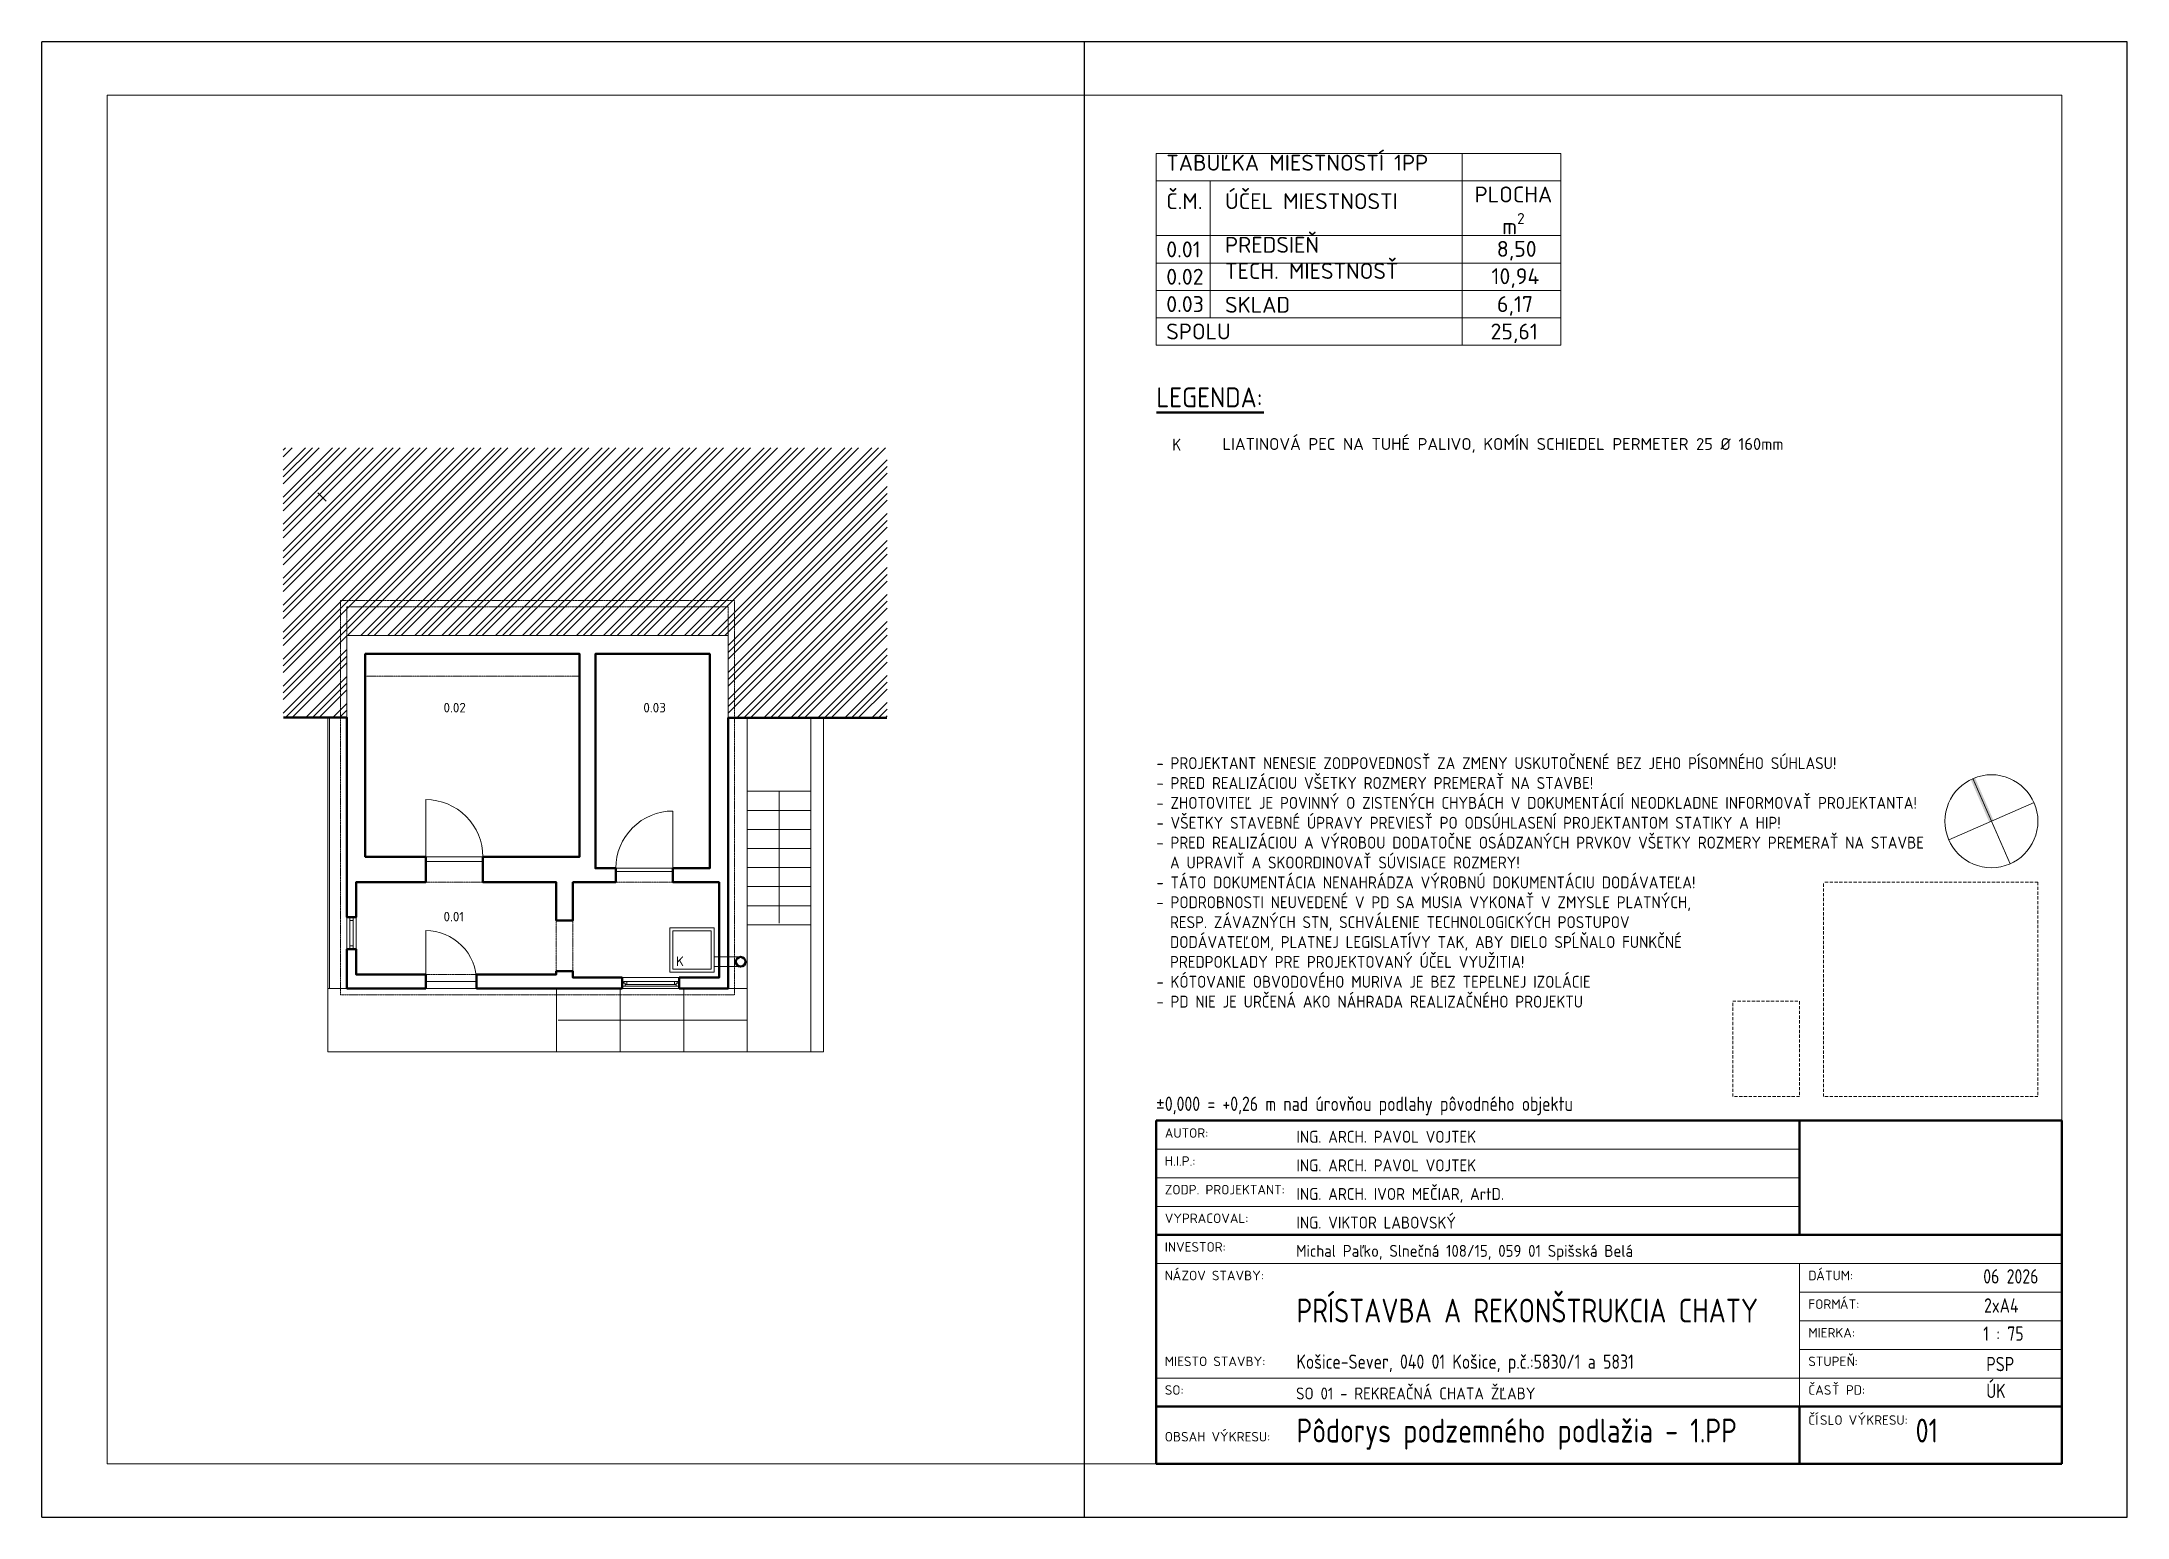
# Model space of a CAD drawing. Header units: millimetres. Extents: x 122211 to 176654, y 13823 to 90794.
# Drawn here: x 122211 to 155023, y 13823 to 37026 of the extents above; entities that cross this region are included whole.
import ezdxf

# ---------------------------------------------------------------- set-up
doc = ezdxf.new("R2010")
doc.units = ezdxf.units.MM
for name, pattern in [('ACAD_ISO02W100', [15, 12, -3]), ('ACAD_ISO04W100', [30, 24, -3, 0, -3]), ('DASH', [75, 50, -25])]:
    doc.linetypes.add(name, pattern=pattern)
doc.layers.add('00_BÚRANÉ', color=7, linetype='Continuous', lineweight=18, true_color=0xfcd703)
for name, color, linetype, lineweight in [('00_HRUBA', 7, 'Continuous', 50), ('00_SRAFY', 7, 'Continuous', 5), ('00_STREDNÁ', 253, 'Continuous', 18), ('00_VEĽMI TENKÁ', 142, 'Continuous', 5), ('CKPOPISM', 6, 'Continuous', 50), ('G-ANNO-TTLB', 6, 'Continuous', 9), ('G-ANNO-TTLB-WIDE', 214, 'Continuous', 50), ('ZARPRED', 7, 'Continuous', 13), ('ZDIVO', 7, 'Continuous', 15)]:
    doc.layers.add(name, color=color, linetype=linetype, lineweight=lineweight)
doc.layers.add('00_NÁBYTOK', color=254, linetype='Continuous', lineweight=9, transparency=0.5)
doc.layers.add('netlac', color=6, linetype='Continuous', plot=False)
doc.layers.add('PODORYS', color=140, linetype='Continuous')
doc.layers.add('UK_POPIS', color=7, linetype='Continuous')
doc.styles.add('ISOCP', font='isocp.shx')
doc.styles.add('ISOCPEUR_2', font='isocpeur.ttf', dxfattribs={"height": 150})
doc.styles.add('ISOCPEUR_3', font='isocpeur.ttf', dxfattribs={"width": 0.8, "height": 320})
doc.styles.add('ISOCPEUR_4', font='isocpeur.ttf', dxfattribs={"width": 0.8, "height": 5})
doc.styles.add('ISOCPEUR_5', font='isocpeur.ttf', dxfattribs={"width": 0.9, "height": 2.5})
doc.styles.get("Standard").update_dxf_attribs({"font": 'arial.ttf'})

msp = doc.modelspace()

# ---------------------------------------------------------------- texts
at = {"layer": 'CKPOPISM', "color": 0, "lineweight": 5, "char_height": 250, "attachment_point": 1}
for s, insert in [('{\\fISOCPEUR|b0|i0|c238|p34;TABUĽKA MIESTNOSTÍ 1PP}', (139903, 35248)), ('{\\fISOCPEUR|b0|i0|c0|p34;Č.M.}', (139903, 34643)), ('{\\fISOCPEUR|b0|i0|c0|p34;ÚČEL \\fISOCPEUR|b0|i0|c238|p34;MIESTNOSTI}', (140828, 34643)), ('\\A1;\\pxqc;{\\fISOCPEUR|b0|i0|c0|p34;PLOCHA\\Pm\\H0.7x;\\S2^ ;}', (143088, 34749))]:
    msp.add_mtext_dynamic_manual_height_columns(s, width=4554.8, gutter_width=500, heights=[0], dxfattribs=dict(at, insert=insert))
at = {"layer": 'CKPOPISM', "color": 0, "lineweight": 20, "char_height": 250, "attachment_point": 1}
for s, insert in [('{\\fISOCPEUR|b0|i0|c238|p34;0.01}', (139903, 33885)), ('{\\fISOCPEUR|b0|i0|c238|p34;PREDSIEŇ}', (140828, 33957)), ('\\pxql;{\\fISOCPEUR|b0|i0|c238|p34;8,50}', (145103, 33893)), ('{\\fISOCPEUR|b0|i0|c238|p34;TECH. MIESTNOSŤ}', (140828, 33546)), ('{\\fISOCPEUR|b0|i0|c238|p34;0.02}', (139903, 33455)), ('\\pxql;{\\fISOCPEUR|b0|i0|c238|p34;10,94}', (145020, 33463)), ('{\\fISOCPEUR|b0|i0|c238|p34;0.03}', (139903, 33025)), ('{\\fISOCPEUR|b0|i0|c238|p34;SKLAD}', (140828, 33014)), ('\\pxql;{\\fISOCPEUR|b0|i0|c238|p34;6,17}', (145107, 33025)), ('{\\fISOCPEUR|b0|i0|c238|p34;SPOLU}', (139903, 32594)), ('\\pxql;{\\fISOCPEUR|b0|i0|c238|p34;25,61}', (145005, 32594))]:
    msp.add_mtext_dynamic_manual_height_columns(s, width=4554.8, gutter_width=500, heights=[0], dxfattribs=dict(at, insert=insert))
at = {"layer": 'G-ANNO-TTLB', "color": 7, "style": 'ISOCPEUR_5'}
msp.add_text('LIATINOVÁ PEC NA TUHÉ PALIVO, KOMÍN SCHIEDEL PERMETER 25 Ø 160mm  ', height=187.5, dxfattribs=at).set_placement((140788, 30606))
at = {"layer": 'G-ANNO-TTLB', "color": 7, "attachment_point": 1}
for s, insert, char_height, width, style in [('{\\C0;- PROJEKTANT NENESIE ZODPOVEDNOSŤ ZA ZMENY USKUTOČNENÉ BEZ JEHO PÍSOMNÉHO SÚHLASU!\\P- PRED REALIZÁCIOU VŠETKY ROZMERY PREMERAŤ NA STAVBE!\\P- ZHOTOVITEĽ JE POVINNÝ O ZISTENÝCH CHYBÁCH V DOKUMENTÁCIÍ NEODKLADNE INFORMOVAŤ PROJEKTANTA!\\P- VŠETKY STAVEBNÉ ÚPRAVY PREVIESŤ PO ODSÚHLASENÍ PROJEKTANTOM STATIKY A HIP!\\P- PRED REALIZÁCIOU A VÝROBOU DODATOČNE OSÁDZANÝCH PRVKOV VŠETKY ROZMERY PREMERAŤ NA STAVBE \\P  A UPRAVIŤ A SKOORDINOVAŤ SÚVISIACE ROZMERY!\\P- TÁTO DOKUMENTÁCIA NENAHRÁDZA VÝROBNÚ DOKUMENTÁCIU DODÁVATEĽA!\\P- PODROBNOSTI NEUVEDENÉ V PD SA MUSIA VYKONAŤ V ZMYSLE PLATNÝCH, \\P  RESP. ZÁVAZNÝCH STN, SCHVÁLENIE TECHNOLOGICKÝCH POSTUPOV \\P  DODÁVATEĽOM, PLATNEJ LEGISLATÍVY TAK, ABY DIELO SPĹŇALO FUNKČNÉ\\P  PREDPOKLADY PRE PROJEKTOVANÝ ÚČEL VYUŽITIA!\\P- KÓTOVANIE OBVODOVÉHO MURIVA JE BEZ TEPELNEJ IZOLÁCIE\\P- PD NIE JE URČENÁ AKO NÁHRADA REALIZAČNÉHO PROJEKTU}', (139748, 25775), 187.5, 16487.32, 'ISOCPEUR_5'), ('\\fISOCPEUR|b0|i0|c238|p34|;\\W.9;±', (139742, 20437), 225, 167.75, 'ISOCPEUR_3'), ('0,000 = +0,26 m nad úrovňou podlahy pôvodného objektu', (139881, 20437), 225, 8827.44, 'ISOCPEUR_3'), ('AUTOR:', (139880, 19940), 150, 571.2, 'ISOCPEUR_2'), ('ING. ARCH. PAVOL VOJTEK', (141952, 19900), 187.5, 7123.66, 'ISOCPEUR_5'), ('H.I.P.:', (139880, 19499), 150, 571.2, 'ISOCPEUR_2'), ('ING. ARCH. PAVOL VOJTEK', (141952, 19450), 187.5, 7123.66, 'ISOCPEUR_5'), ('ZODP. PROJEKTANT:', (139880, 19049), 150, 2290.82, 'ISOCPEUR_2'), ('ING. ARCH. IVOR MEČIAR, ArtD.', (141952, 19000), 187.5, 7123.66, 'ISOCPEUR_5'), ('VYPRACOVAL:', (139880, 18599), 150, 1611.39, 'ISOCPEUR_2'), ('ING. VIKTOR LABOVSKÝ', (141952, 18550), 187.5, 7123.66, 'ISOCPEUR_5'), ('INVESTOR:', (139880, 18149), 150, 1160.44, 'ISOCPEUR_2'), ('Michal Paľko, Slnečná 108/15, 059 01 Spišská Belá', (141945, 18105), 187.5, 9497.87, 'ISOCPEUR_5'), ('\\fISOCPEUR|b0|i0|c238|p34|;Á', (140004, 17699), 150, 168.35, 'ISOCPEUR_2'), ('\\fISOCPEUR|b0|i0|c238|p34|;Á', (150129, 17699), 150, 168.35, 'ISOCPEUR_2'), ('06 2026', (152757, 17723), 225, 1325.79, 'ISOCPEUR_3'), ('\\fISOCPEUR|b0|i0|c238|p34|;N', (139880, 17699), 150, 150.32, 'ISOCPEUR_2'), ('ZOV STAVBY:', (140143, 17699), 150, 1593.35, 'ISOCPEUR_2'), ('\\fISOCPEUR|b0|i0|c238|p34|;D', (150005, 17699), 150, 150.32, 'ISOCPEUR_2'), ('TUM:', (150268, 17699), 150, 523.1, 'ISOCPEUR_2'), ('PRÍSTAVBA A REKONŠTRUKCIA CHATY', (141952, 17260), 375, 7359.54, 'ISOCPEUR_4'), ('FORM', (150005, 17249), 150, 601.27, 'ISOCPEUR_2'), ('\\fISOCPEUR|b0|i0|c238|p34|;Á', (150501, 17249), 150, 168.35, 'ISOCPEUR_2'), ('T:', (150640, 17249), 150, 204.43, 'ISOCPEUR_2'), ('2xA4', (152770, 17265), 225, 746.77, 'ISOCPEUR_3'), ('MIERKA:', (150005, 16799), 150, 877.85, 'ISOCPEUR_2'), ('1 : 75', (152757, 16823), 225, 1082.28, 'ISOCPEUR_3'), ('MIESTO STAVBY:', (139880, 16349), 150, 1930.06, 'ISOCPEUR_2'), ('\\A1;\\pxt24;Košice-Sever, 040 01 Košice, p.č.:5830/1 a 5831', (141952, 16382), 225, 7215.54, 'ISOCPEUR_3'), ('STUPE', (150005, 16349), 150, 733.54, 'ISOCPEUR_2'), ('\\fISOCPEUR|b0|i0|c238|p34|;Ň', (150610, 16349), 150, 150.32, 'ISOCPEUR_2'), ('\\fISOCPEUR|b0|i0|c238|p34|;:', (150734, 16349), 150, 54.11, 'ISOCPEUR_2'), ('SO:', (139880, 15899), 150, 354.75, 'ISOCPEUR_2'), ('SO 01 - REKREAČNÁ CHATA ŽĽABY', (141945, 15863), 187.5, 6551.98, 'ISOCPEUR_5'), ('\\fISOCPEUR|b0|i0|c238|p34|;Č', (150005, 15899), 150, 132.28, 'ISOCPEUR_2'), ('AS', (150114, 15899), 150, 318.67, 'ISOCPEUR_2'), ('\\fISOCPEUR|b0|i0|c238|p34|;Ť', (150377, 15899), 150, 150.32, 'ISOCPEUR_2'), (' PD:', (150501, 15899), 150, 468.99, 'ISOCPEUR_2'), ('ÚK', (152805, 15922), 225, 2099.62, 'ISOCPEUR_3'), ('\\fISOCPEUR|b0|i0|c238|p34|;Č', (150005, 15426), 150, 132.28, 'ISOCPEUR_2'), ('\\fISOCPEUR|b0|i0|c238|p34|;Í', (150114, 15426), 150, 90.19, 'ISOCPEUR_2'), ('SLO V', (150188, 15426), 150, 715.51, 'ISOCPEUR_2'), ('\\fISOCPEUR|b0|i0|c238|p34|;Ý', (150779, 15426), 150, 168.35, 'ISOCPEUR_2'), ('KRESU:', (150917, 15426), 150, 787.66, 'ISOCPEUR_2'), ('OBSAH V', (139880, 15164), 150, 1052.21, 'ISOCPEUR_2'), ('\\fISOCPEUR|b0|i0|c238|p34|;Ý', (140748, 15164), 150, 168.35, 'ISOCPEUR_2'), ('KRESU:', (140887, 15164), 150, 787.66, 'ISOCPEUR_2'), ('Pôdorys podzemného podlažia - 1.PP', (141952, 15373), 375, 7659.59, 'ISOCPEUR_4'), ('01', (151692, 15373), 375, 7659.59, 'ISOCPEUR_4')]:
    msp.add_mtext(s, dxfattribs=dict(at, insert=insert, char_height=char_height, width=width, style=style))
at = {"layer": 'G-ANNO-TTLB', "color": 0, "insert": (152805, 16344), "char_height": 225, "width": 2099.62, "attachment_point": 1, "style": 'ISOCPEUR_3'}
msp.add_mtext('PSP', dxfattribs=at)
at = {"layer": 'PODORYS', "color": 252, "char_height": 150, "attachment_point": 1}
for s, insert in [('\\pxt0,3;{\\fISOCPEUR|b0|i0|c238|p34;0.02}', (128532, 26629)), ('\\pxt0,3;{\\fISOCPEUR|b0|i0|c238|p34;0.03}', (131676, 26629)), ('\\pxt0,3;{\\fISOCPEUR|b0|i0|c238|p34;0.01}', (128532, 23343))]:
    msp.add_mtext_dynamic_manual_height_columns(s, width=27860.94, gutter_width=15400, heights=[6477], dxfattribs=dict(at, insert=insert))
at = {"layer": 'PODORYS', "color": 242, "true_color": 0xcd2027, "insert": (132190, 22641), "char_height": 150, "attachment_point": 1}
msp.add_mtext_dynamic_manual_height_columns('\\pxt0,3;{\\fISOCPEUR|b0|i0|c238|p34;K}', width=27860.94, gutter_width=15400, heights=[6477], dxfattribs=at)
at = {"layer": 'UK_POPIS', "lineweight": 35, "style": 'ISOCP'}
msp.add_text('K', height=188, dxfattribs=at).set_placement((139998, 30595))
at = {"layer": 'UK_POPIS', "lineweight": 50, "ltscale": 0.08, "insert": (139748, 31433), "char_height": 312.5, "attachment_point": 4, "style": 'ISOCP'}
msp.add_mtext('LEGENDA:', dxfattribs=at)

# ---------------------------------------------------------------- hatches: boundary and pattern name
at = {"layer": '00_SRAFY', "lineweight": 5}
h = msp.add_hatch(dxfattribs=at)
h.set_pattern_fill('ZEM_PUVODNI', color=252, scale=75, pattern_type=2)
h.set_pattern_definition([(45, (106982.3, 7438.96), (-212.132, 212.132), []), (45, (107088.36, 7438.96), (-212.132, 212.132), []), (45, (107194.43, 7438.96), (-212.132, 212.132), [])])
h.paths.add_polyline_path([(135512, 30638), (133012, 30638), (126012, 30638), (126012, 26398), (127012, 26398), (127012, 27688), (133012, 27688), (133012, 26398), (135512, 26398)])
at = {"layer": 'ZARPRED', "lineweight": 9}
h = msp.add_hatch(color=256, dxfattribs=at)
h.dxf.hatch_style = 1
h.paths.add_polyline_path([(152885, 24767), (152919, 24782), (152627, 25451, 0.012492), (152593, 25437)])
h.paths.add_polyline_path([(152852, 24752), (152885, 24767), (152593, 25437, 0.012492), (152560, 25422)])

# ---------------------------------------------------------------- linework, layer by layer
at = {"color": 251, "lineweight": 5, "true_color": 0x636466}
msp.add_lwpolyline([(153992, 14662), (123242, 14662), (123242, 36187), (153992, 36187)], close=True, dxfattribs=at)
at = {"layer": '00_BÚRANÉ', "color": 252, "lineweight": 5}
msp.add_line((126553, 29933), (126686, 29800), dxfattribs=at)
at = {"layer": '00_HRUBA', "color": 252}
for points in [[(135507, 26394), (133012, 26394), (133012, 22138), (132242, 22138), (132242, 22308), (132867, 22308), (132867, 23808), (132142, 23808), (132142, 24028), (132722, 24028), (132722, 27398), (130922, 27398), (130922, 24028), (131242, 24028), (131242, 23808), (130567, 23808), (130567, 23208), (130307, 23208), (130307, 23808), (129152, 23808), (129152, 24208), (130672, 24208), (130672, 27398), (127302, 27398), (127302, 25108)], [(127012, 25108), (127012, 26398), (126016, 26398)], [(127012, 25108), (127012, 23258), (127157, 23258), (127157, 23808), (128252, 23808), (128252, 24208), (127302, 24208), (127302, 25108)]]:
    msp.add_lwpolyline(points, dxfattribs=at)
for points in [[(127012, 22138), (128252, 22138), (128252, 22358), (127157, 22358), (127157, 22758), (127012, 22758)], [(129052, 22138), (129052, 22358), (130307, 22358), (130307, 22408), (130567, 22408), (130567, 22308), (131342, 22308), (131342, 22138)]]:
    msp.add_lwpolyline(points, close=True, dxfattribs=at)
msp.add_circle((133207, 22558), 75, dxfattribs=at)
at = {"layer": '00_NÁBYTOK', "color": 252, "linetype": 'ACAD_ISO04W100', "ltscale": 0.15}
for points in [[(133112, 22038), (126912, 22038), (126912, 28238), (133112, 28238)], [(129152, 23808), (128252, 23808), (128252, 24208), (129152, 24208)], [(132142, 23808), (131242, 23808), (131242, 24028), (132142, 24028)], [(130567, 22408), (130307, 22408), (130307, 23208), (130567, 23208)], [(129052, 22138), (128252, 22138), (128252, 22358), (129052, 22358)]]:
    msp.add_lwpolyline(points, close=True, dxfattribs=at)
for points in [[(127012, 27688), (127012, 28138), (133012, 28138), (133012, 27688)], [(130672, 27048), (127302, 27048)]]:
    msp.add_lwpolyline(points, dxfattribs=at)
at = {"layer": '00_NÁBYTOK', "color": 242, "true_color": 0xcd2027}
for points in [[(132792, 22394), (132092, 22394), (132092, 23094), (132792, 23094)], [(132742, 22444), (132142, 22444), (132142, 23044), (132742, 23044)]]:
    msp.add_lwpolyline(points, close=True, dxfattribs=at)
at = {"layer": '00_STREDNÁ'}
for points in [[(146112, 35267), (139742, 35267), (139742, 33976), (146112, 33976)], [(146112, 32685), (139742, 32685), (139742, 32255), (146112, 32255)]]:
    msp.add_lwpolyline(points, dxfattribs=at)
at = {"layer": '00_STREDNÁ', "color": 252}
for points in [[(127012, 26398), (127012, 27688), (133012, 27688), (133012, 26398)], [(131392, 22173), (132242, 22173)]]:
    msp.add_lwpolyline(points, dxfattribs=at)
at = {"layer": '00_STREDNÁ', "color": 252, "ltscale": 0.35}
msp.add_lwpolyline([(127012, 22139), (126712, 22139), (126712, 26395), (127012, 26395)], close=True, dxfattribs=at)
msp.add_lwpolyline([(126737, 22139), (126737, 26395)], dxfattribs=at)
at = {"layer": '00_STREDNÁ', "color": 252}
for points in [[(133012, 22138), (133312, 22138), (133312, 26394), (133012, 26394)], [(134312, 21139), (134512, 21139), (134512, 26394), (134312, 26394)], [(134312, 24939), (133312, 24939), (133312, 25239), (134312, 25239)], [(134312, 24639), (133312, 24639), (133312, 24939), (134312, 24939)], [(134312, 24339), (133312, 24339), (133312, 24639), (134312, 24639)], [(134312, 24039), (133312, 24039), (133312, 24339), (134312, 24339)], [(128252, 24136), (129149, 24136), (129149, 24208), (128252, 24208)], [(131242, 23978), (132142, 23978), (132142, 24028), (131242, 24028)], [(134312, 23739), (133312, 23739), (133312, 24039), (134312, 24039)], [(134312, 23439), (133312, 23439), (133312, 23739), (134312, 23739)], [(134312, 23139), (133312, 23139), (133312, 23439), (134312, 23439)], [(127157, 22758), (127012, 22758), (127012, 23258), (127157, 23258)], [(127110, 22808), (127060, 22808), (127060, 23258), (127110, 23258)], [(127060, 23258), (127110, 23258), (127110, 23208), (127060, 23208)], [(134312, 21139), (133312, 21139), (133312, 23139), (134312, 23139)], [(127060, 22808), (127110, 22808), (127110, 22758), (127060, 22758)], [(126712, 21139), (126712, 22139), (133312, 22139), (133312, 21139)], [(131312, 21139), (130312, 21139), (130312, 22139), (131312, 22139)], [(132312, 21139), (131312, 21139), (131312, 22139), (132312, 22139)], [(132242, 22138), (131342, 22138), (131342, 22308), (132242, 22308)], [(131342, 22173), (131342, 22223), (131392, 22223), (131392, 22173)], [(131392, 22223), (131367, 22223), (131367, 22248), (131417, 22248), (131417, 22198), (131392, 22198)], [(132167, 22248), (132167, 22198), (131417, 22198), (131417, 22248)], [(132192, 22223), (132217, 22223), (132217, 22248), (132167, 22248), (132167, 22198), (132192, 22198)], [(132192, 22173), (132192, 22223), (132242, 22223), (132242, 22173)], [(133312, 21139), (132312, 21139), (132312, 22139), (133312, 22139)]]:
    msp.add_lwpolyline(points, close=True, dxfattribs=at)
for points in [[(129152, 24208), (128252, 24208), (128252, 25108, -0.414214)], [(131242, 24028), (132142, 24028), (132142, 24928, 0.414214)], [(129052, 22248), (128252, 22248), (128252, 23048, -0.414214)]]:
    msp.add_lwpolyline(points, format="xyb", close=True, dxfattribs=at)
at = {"layer": '00_STREDNÁ', "color": 252, "linetype": 'ACAD_ISO02W100', "ltscale": 0.15}
msp.add_lwpolyline([(133207, 22483), (132792, 22483), (132792, 22633), (133207, 22633)], dxfattribs=at)
at = {"layer": '00_VEĽMI TENKÁ', "color": 252}
for points in [[(133812, 23164), (133812, 25239)], [(130337, 21639), (133312, 21639)]]:
    msp.add_lwpolyline(points, dxfattribs=at)
at = {"layer": 'G-ANNO-TTLB', "color": 7, "linetype": 'DASH'}
for p, q in [((150242, 20437), (150242, 23812)), ((153617, 23812), (150242, 23812)), ((153617, 23812), (153617, 20437)), ((148817, 20437), (148817, 21937)), ((148817, 21937), (149867, 21937)), ((149867, 21937), (149867, 20437)), ((149867, 20437), (148817, 20437)), ((153617, 20437), (150242, 20437))]:
    msp.add_line(p, q, dxfattribs=at)
at = {"layer": 'G-ANNO-TTLB', "color": 7}
for p, q in [((149867, 19612), (139742, 19612)), ((149867, 19162), (139742, 19162)), ((149867, 18712), (139742, 18712)), ((153992, 17812), (139742, 17812)), ((149867, 17812), (149867, 15562)), ((153992, 17362), (149867, 17362)), ((153992, 16912), (149867, 16912)), ((153992, 16462), (149867, 16462)), ((153992, 16012), (139742, 16012))]:
    msp.add_line(p, q, dxfattribs=at)
at = {"layer": 'G-ANNO-TTLB-WIDE', "color": 7}
for p, q in [((139742, 20062), (153992, 20062)), ((139742, 14662), (139742, 20062)), ((149867, 20062), (149867, 18262)), ((153992, 20062), (153992, 14662)), ((153992, 18262), (139742, 18262)), ((139742, 15562), (153992, 15562)), ((149867, 15562), (149867, 14662)), ((153992, 14662), (139742, 14662))]:
    msp.add_line(p, q, dxfattribs=at)
at = {"layer": 'netlac'}
msp.add_line((122211, 13823), (122211, 37026), dxfattribs=at)
for points in [[(122211, 13823), (138617, 13823), (138617, 37026), (122211, 37026)], [(138617, 13823), (155023, 13823), (155023, 37026), (138617, 37026)]]:
    msp.add_lwpolyline(points, dxfattribs=at)
at = {"layer": 'UK_POPIS', "lineweight": 50, "ltscale": 0.08}
msp.add_line((139748, 31194), (141438, 31194), dxfattribs=at)
at = {"layer": 'ZARPRED', "lineweight": 9}
for p, q in [((152594, 25438), (153178, 24097)), ((153556, 25060), (152216, 24475))]:
    msp.add_line(p, q, dxfattribs=at)
msp.add_circle((152886, 24768), 731, dxfattribs=at)
at = {"layer": 'ZDIVO', "lineweight": 5}
for points in [[(146112, 34837), (139742, 34837), (139742, 35267), (146112, 35267)], [(146112, 33976), (146112, 34406)], [(146112, 32255), (146112, 32685)]]:
    msp.add_lwpolyline(points, dxfattribs=at)
for points in [[(144561, 35267), (146112, 35267), (146112, 33546), (144561, 33546)], [(139742, 34837), (140592, 34837), (140592, 33976), (139742, 33976)], [(140592, 34837), (144561, 34837), (144561, 33976), (140592, 33976)], [(144561, 34837), (146112, 34837), (146112, 33976), (144561, 33976)], [(139742, 33976), (140592, 33976), (140592, 33546), (139742, 33546)], [(140592, 33976), (144561, 33976), (144561, 33546), (140592, 33546)], [(139742, 33546), (140592, 33546), (140592, 33115), (139742, 33115)], [(140592, 33546), (144561, 33546), (144561, 33115), (140592, 33115)], [(144561, 33546), (146112, 33546), (146112, 33115), (144561, 33115)], [(139742, 33115), (140592, 33115), (140592, 32685), (139742, 32685)], [(140592, 33115), (144561, 33115), (144561, 32685), (140592, 32685)], [(144561, 33115), (146112, 33115), (146112, 32685), (144561, 32685)], [(139742, 32685), (144561, 32685), (144561, 32255), (139742, 32255)], [(144561, 32685), (146112, 32685), (146112, 32255), (144561, 32255)]]:
    msp.add_lwpolyline(points, close=True, dxfattribs=at)

msp.set_redraw_order([(e.dxf.handle, doc.entitydb.next_handle()) for e in msp.query("TEXT MTEXT ATTDEF DIMENSION ARC_DIMENSION")])  # texts and dimensions are drawn at this point

doc.saveas('drawing.dxf')
